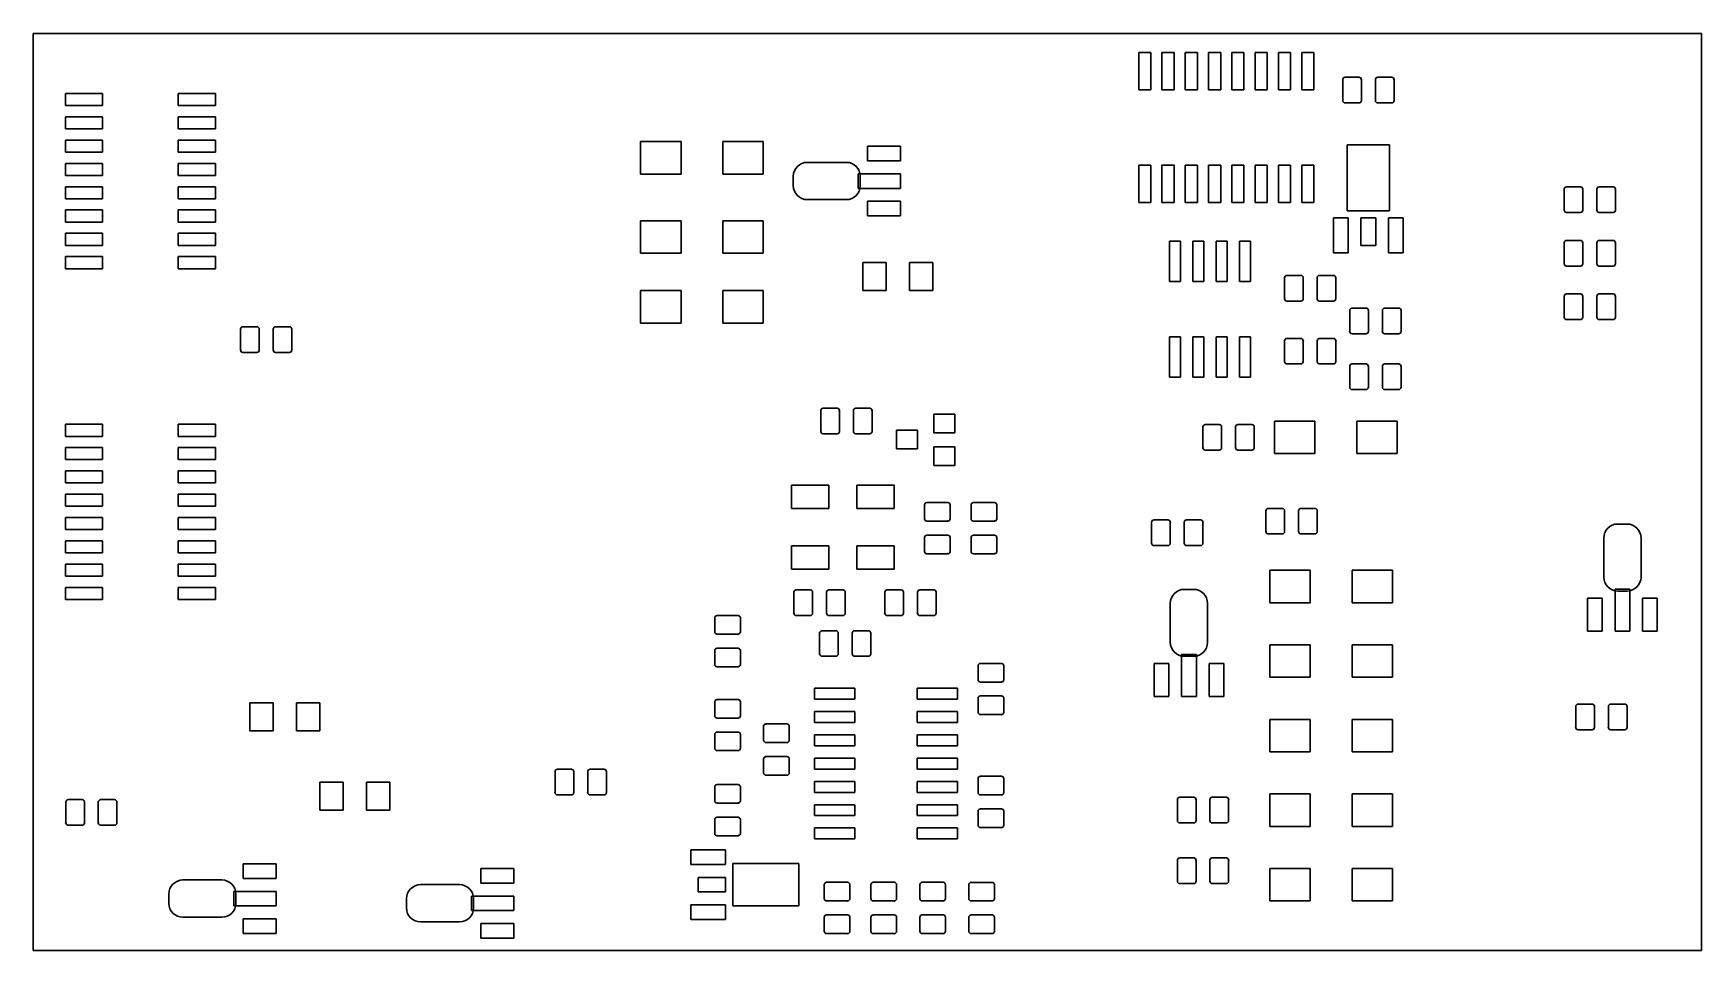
# Model space of a CAD drawing. Header units: millimetres. Extents: x 64 to 175, y 129 to 190.
import ezdxf

# ---------------------------------------------------------------- set-up
doc = ezdxf.new("R2010")
doc.units = ezdxf.units.MM
doc.layers.add('20', color=7, linetype='Continuous')
doc.layers.add('32', color=7, linetype='Continuous')

# ---------------------------------------------------------------- blocks, each defined once
blk = doc.blocks.new('SE')
at = {"color": 7, "linetype": 'Continuous', "lineweight": 30}
for p, q in [((117.2, 156.41), (114.72, 156.41)), ((114.72, 156.41), (114.72, 154.86)), ((117.2, 154.86), (117.2, 156.41)), ((114.72, 154.86), (117.2, 154.86))]:
    blk.add_line(p, q, dxfattribs=at)
blk = doc.blocks.new('SE1')
at = {"color": 7, "linetype": 'Continuous', "lineweight": 30}
for p, q in [((117.2, 160.44), (114.72, 160.44)), ((114.72, 160.44), (114.72, 158.89)), ((117.2, 158.89), (117.2, 160.44)), ((114.72, 158.89), (117.2, 158.89))]:
    blk.add_line(p, q, dxfattribs=at)
blk = doc.blocks.new('SE2')
at = {"color": 7, "linetype": 'Continuous', "lineweight": 30}
for p, q in [((121.53, 156.41), (119.06, 156.41)), ((119.06, 156.41), (119.06, 154.86)), ((121.53, 154.86), (121.53, 156.41)), ((119.06, 154.86), (121.53, 154.86))]:
    blk.add_line(p, q, dxfattribs=at)
blk = doc.blocks.new('SE3')
at = {"color": 7, "linetype": 'Continuous', "lineweight": 30}
for p, q in [((121.53, 160.44), (119.06, 160.44)), ((119.06, 160.44), (119.06, 158.89)), ((121.53, 158.89), (121.53, 160.44)), ((119.06, 158.89), (121.53, 158.89))]:
    blk.add_line(p, q, dxfattribs=at)
blk = doc.blocks.new('SE4')
at = {"color": 7, "linetype": 'Continuous', "lineweight": 30}
for p, q in [((149.17, 149.83), (146.49, 149.83)), ((146.49, 149.83), (146.49, 147.67)), ((149.17, 147.67), (149.17, 149.83)), ((146.49, 147.67), (149.17, 147.67))]:
    blk.add_line(p, q, dxfattribs=at)
blk = doc.blocks.new('SE5')
at = {"color": 7, "linetype": 'Continuous', "lineweight": 30}
for p, q in [((154.64, 149.83), (151.96, 149.83)), ((151.96, 149.83), (151.96, 147.67)), ((154.64, 147.67), (154.64, 149.83)), ((151.96, 147.67), (154.64, 147.67))]:
    blk.add_line(p, q, dxfattribs=at)
blk = doc.blocks.new('SE6')
at = {"color": 7, "linetype": 'Continuous', "lineweight": 30}
for p, q in [((149.17, 144.87), (146.49, 144.87)), ((146.49, 144.87), (146.49, 142.71)), ((149.17, 142.71), (149.17, 144.87)), ((146.49, 142.71), (149.17, 142.71))]:
    blk.add_line(p, q, dxfattribs=at)
blk = doc.blocks.new('SE7')
at = {"color": 7, "linetype": 'Continuous', "lineweight": 30}
for p, q in [((154.64, 144.87), (151.96, 144.87)), ((151.96, 144.87), (151.96, 142.71)), ((154.64, 142.71), (154.64, 144.87)), ((151.96, 142.71), (154.64, 142.71))]:
    blk.add_line(p, q, dxfattribs=at)
blk = doc.blocks.new('SE8')
at = {"color": 7, "linetype": 'Continuous', "lineweight": 30}
for p, q in [((149.48, 164.69), (146.8, 164.69)), ((146.8, 164.69), (146.8, 162.53)), ((149.48, 162.53), (149.48, 164.69)), ((146.8, 162.53), (149.48, 162.53))]:
    blk.add_line(p, q, dxfattribs=at)
blk = doc.blocks.new('SE9')
at = {"color": 7, "linetype": 'Continuous', "lineweight": 30}
for p, q in [((154.95, 164.69), (152.27, 164.69)), ((152.27, 164.69), (152.27, 162.53)), ((154.95, 162.53), (154.95, 164.69)), ((152.27, 162.53), (154.95, 162.53))]:
    blk.add_line(p, q, dxfattribs=at)
blk = doc.blocks.new('SE10')
at = {"color": 7, "linetype": 'Continuous', "lineweight": 30}
for p, q in [((112.83, 178.01), (110.15, 178.01)), ((110.15, 178.01), (110.15, 175.85)), ((112.83, 175.85), (112.83, 178.01)), ((110.15, 175.85), (112.83, 175.85))]:
    blk.add_line(p, q, dxfattribs=at)
blk = doc.blocks.new('SE11')
at = {"color": 7, "linetype": 'Continuous', "lineweight": 30}
for p, q in [((107.37, 178.01), (104.68, 178.01)), ((104.68, 178.01), (104.68, 175.85)), ((107.37, 175.85), (107.37, 178.01)), ((104.68, 175.85), (107.37, 175.85))]:
    blk.add_line(p, q, dxfattribs=at)
blk = doc.blocks.new('SE12')
at = {"color": 7, "linetype": 'Continuous', "lineweight": 30}
for p, q in [((112.83, 183.27), (110.15, 183.27)), ((110.15, 183.27), (110.15, 181.11)), ((112.83, 181.11), (112.83, 183.27)), ((110.15, 181.11), (112.83, 181.11))]:
    blk.add_line(p, q, dxfattribs=at)
blk = doc.blocks.new('SE13')
at = {"color": 7, "linetype": 'Continuous', "lineweight": 30}
for p, q in [((107.37, 183.27), (104.68, 183.27)), ((104.68, 183.27), (104.68, 181.11)), ((107.37, 181.11), (107.37, 183.27)), ((104.68, 181.11), (107.37, 181.11))]:
    blk.add_line(p, q, dxfattribs=at)
blk = doc.blocks.new('SE14')
at = {"color": 7, "linetype": 'Continuous', "lineweight": 30}
for p, q in [((149.17, 139.92), (146.49, 139.92)), ((146.49, 139.92), (146.49, 137.76)), ((149.17, 137.76), (149.17, 139.92)), ((146.49, 137.76), (149.17, 137.76))]:
    blk.add_line(p, q, dxfattribs=at)
blk = doc.blocks.new('SE15')
at = {"color": 7, "linetype": 'Continuous', "lineweight": 30}
for p, q in [((154.64, 139.92), (151.96, 139.92)), ((151.96, 139.92), (151.96, 137.76)), ((154.64, 137.76), (154.64, 139.92)), ((151.96, 137.76), (154.64, 137.76))]:
    blk.add_line(p, q, dxfattribs=at)
blk = doc.blocks.new('SE16')
at = {"color": 7, "linetype": 'Continuous', "lineweight": 30}
for p, q in [((149.17, 134.96), (146.49, 134.96)), ((146.49, 134.96), (146.49, 132.8)), ((149.17, 132.8), (149.17, 134.96)), ((146.49, 132.8), (149.17, 132.8))]:
    blk.add_line(p, q, dxfattribs=at)
blk = doc.blocks.new('SE17')
at = {"color": 7, "linetype": 'Continuous', "lineweight": 30}
for p, q in [((154.64, 134.96), (151.96, 134.96)), ((151.96, 134.96), (151.96, 132.8)), ((154.64, 132.8), (154.64, 134.96)), ((151.96, 132.8), (154.64, 132.8))]:
    blk.add_line(p, q, dxfattribs=at)
blk = doc.blocks.new('SE18')
at = {"color": 7, "linetype": 'Continuous', "lineweight": 30}
for p, q in [((112.83, 173.36), (110.15, 173.36)), ((110.15, 173.36), (110.15, 171.2)), ((112.83, 171.2), (112.83, 173.36)), ((110.15, 171.2), (112.83, 171.2))]:
    blk.add_line(p, q, dxfattribs=at)
blk = doc.blocks.new('SE19')
at = {"color": 7, "linetype": 'Continuous', "lineweight": 30}
for p, q in [((107.37, 173.36), (104.68, 173.36)), ((104.68, 173.36), (104.68, 171.2)), ((107.37, 171.2), (107.37, 173.36)), ((104.68, 171.2), (107.37, 171.2))]:
    blk.add_line(p, q, dxfattribs=at)
blk = doc.blocks.new('SE20')
at = {"color": 7, "linetype": 'Continuous', "lineweight": 30}
for p, q in [((149.17, 154.78), (146.49, 154.78)), ((146.49, 154.78), (146.49, 152.62)), ((149.17, 152.62), (149.17, 154.78)), ((146.49, 152.62), (149.17, 152.62))]:
    blk.add_line(p, q, dxfattribs=at)
blk = doc.blocks.new('SE21')
at = {"color": 7, "linetype": 'Continuous', "lineweight": 30}
for p, q in [((154.64, 154.78), (151.96, 154.78)), ((151.96, 154.78), (151.96, 152.62)), ((154.64, 152.62), (154.64, 154.78)), ((151.96, 152.62), (154.64, 152.62))]:
    blk.add_line(p, q, dxfattribs=at)
blk = doc.blocks.new('SE22')
at = {"color": 7, "linetype": 'Continuous', "lineweight": 30}
for p, q in [((110.33, 136.2), (108.01, 136.2)), ((108.01, 136.2), (108.01, 135.22)), ((110.33, 135.22), (110.33, 136.2)), ((108.01, 135.22), (110.33, 135.22))]:
    blk.add_line(p, q, dxfattribs=at)
blk = doc.blocks.new('SE23')
at = {"color": 7, "linetype": 'Continuous', "lineweight": 30}
for p, q in [((110.33, 134.37), (108.5, 134.37)), ((108.5, 134.37), (108.5, 133.4)), ((110.33, 133.4), (110.33, 134.37)), ((108.5, 133.4), (110.33, 133.4))]:
    blk.add_line(p, q, dxfattribs=at)
blk = doc.blocks.new('SE24')
at = {"color": 7, "linetype": 'Continuous', "lineweight": 30}
for p, q in [((110.33, 132.54), (108.01, 132.54)), ((108.01, 132.54), (108.01, 131.57)), ((110.33, 131.57), (110.33, 132.54)), ((108.01, 131.57), (110.33, 131.57))]:
    blk.add_line(p, q, dxfattribs=at)
blk = doc.blocks.new('SE25')
at = {"color": 7, "linetype": 'Continuous', "lineweight": 30}
for p, q in [((115.2, 135.29), (110.81, 135.29)), ((110.81, 135.29), (110.81, 132.48)), ((115.2, 132.48), (115.2, 135.29)), ((110.81, 132.48), (115.2, 132.48))]:
    blk.add_line(p, q, dxfattribs=at)
blk = doc.blocks.new('SE26')
at = {"color": 7, "linetype": 'Continuous', "lineweight": 30}
for p, q in [((68.93, 186.47), (66.46, 186.47)), ((66.46, 186.47), (66.46, 185.66)), ((68.93, 185.66), (68.93, 186.47)), ((66.46, 185.66), (68.93, 185.66))]:
    blk.add_line(p, q, dxfattribs=at)
blk = doc.blocks.new('SE27')
at = {"color": 7, "linetype": 'Continuous', "lineweight": 30}
for p, q in [((68.93, 184.92), (66.46, 184.92)), ((66.46, 184.92), (66.46, 184.11)), ((66.46, 184.11), (68.93, 184.11)), ((68.93, 184.11), (68.93, 184.92))]:
    blk.add_line(p, q, dxfattribs=at)
blk = doc.blocks.new('SE28')
at = {"color": 7, "linetype": 'Continuous', "lineweight": 30}
for p, q in [((68.93, 183.37), (66.46, 183.37)), ((66.46, 183.37), (66.46, 182.57)), ((68.93, 182.57), (68.93, 183.37)), ((66.46, 182.57), (68.93, 182.57))]:
    blk.add_line(p, q, dxfattribs=at)
blk = doc.blocks.new('SE29')
at = {"color": 7, "linetype": 'Continuous', "lineweight": 30}
for p, q in [((68.93, 181.82), (66.46, 181.82)), ((66.46, 181.82), (66.46, 181.02)), ((68.93, 181.02), (68.93, 181.82)), ((66.46, 181.02), (68.93, 181.02))]:
    blk.add_line(p, q, dxfattribs=at)
blk = doc.blocks.new('SE30')
at = {"color": 7, "linetype": 'Continuous', "lineweight": 30}
for p, q in [((68.93, 180.27), (66.46, 180.27)), ((66.46, 180.27), (66.46, 179.47)), ((68.93, 179.47), (68.93, 180.27)), ((66.46, 179.47), (68.93, 179.47))]:
    blk.add_line(p, q, dxfattribs=at)
blk = doc.blocks.new('SE31')
at = {"color": 7, "linetype": 'Continuous', "lineweight": 30}
for p, q in [((68.93, 178.73), (66.46, 178.73)), ((66.46, 178.73), (66.46, 177.92)), ((68.93, 177.92), (68.93, 178.73)), ((66.46, 177.92), (68.93, 177.92))]:
    blk.add_line(p, q, dxfattribs=at)
blk = doc.blocks.new('SE32')
at = {"color": 7, "linetype": 'Continuous', "lineweight": 30}
for p, q in [((68.93, 177.18), (66.46, 177.18)), ((66.46, 177.18), (66.46, 176.37)), ((66.46, 176.37), (68.93, 176.37)), ((68.93, 176.37), (68.93, 177.18))]:
    blk.add_line(p, q, dxfattribs=at)
blk = doc.blocks.new('SE33')
at = {"color": 7, "linetype": 'Continuous', "lineweight": 30}
for p, q in [((68.93, 175.63), (66.46, 175.63)), ((66.46, 175.63), (66.46, 174.82)), ((68.93, 174.82), (68.93, 175.63)), ((66.46, 174.82), (68.93, 174.82))]:
    blk.add_line(p, q, dxfattribs=at)
blk = doc.blocks.new('SE34')
at = {"color": 7, "linetype": 'Continuous', "lineweight": 30}
for p, q in [((76.43, 175.63), (73.95, 175.63)), ((73.95, 175.63), (73.95, 174.82)), ((76.43, 174.82), (76.43, 175.63)), ((73.95, 174.82), (76.43, 174.82))]:
    blk.add_line(p, q, dxfattribs=at)
blk = doc.blocks.new('SE35')
at = {"color": 7, "linetype": 'Continuous', "lineweight": 30}
for p, q in [((76.43, 177.18), (73.95, 177.18)), ((73.95, 177.18), (73.95, 176.37)), ((73.95, 176.37), (76.43, 176.37)), ((76.43, 176.37), (76.43, 177.18))]:
    blk.add_line(p, q, dxfattribs=at)
blk = doc.blocks.new('SE36')
at = {"color": 7, "linetype": 'Continuous', "lineweight": 30}
for p, q in [((76.43, 178.73), (73.95, 178.73)), ((73.95, 178.73), (73.95, 177.92)), ((76.43, 177.92), (76.43, 178.73)), ((73.95, 177.92), (76.43, 177.92))]:
    blk.add_line(p, q, dxfattribs=at)
blk = doc.blocks.new('SE37')
at = {"color": 7, "linetype": 'Continuous', "lineweight": 30}
for p, q in [((76.43, 180.27), (73.95, 180.27)), ((73.95, 180.27), (73.95, 179.47)), ((76.43, 179.47), (76.43, 180.27)), ((73.95, 179.47), (76.43, 179.47))]:
    blk.add_line(p, q, dxfattribs=at)
blk = doc.blocks.new('SE38')
at = {"color": 7, "linetype": 'Continuous', "lineweight": 30}
for p, q in [((76.43, 181.82), (73.95, 181.82)), ((73.95, 181.82), (73.95, 181.02)), ((76.43, 181.02), (76.43, 181.82)), ((73.95, 181.02), (76.43, 181.02))]:
    blk.add_line(p, q, dxfattribs=at)
blk = doc.blocks.new('SE39')
at = {"color": 7, "linetype": 'Continuous', "lineweight": 30}
for p, q in [((76.43, 183.37), (73.95, 183.37)), ((73.95, 183.37), (73.95, 182.57)), ((76.43, 182.57), (76.43, 183.37)), ((73.95, 182.57), (76.43, 182.57))]:
    blk.add_line(p, q, dxfattribs=at)
blk = doc.blocks.new('SE40')
at = {"color": 7, "linetype": 'Continuous', "lineweight": 30}
for p, q in [((76.43, 184.92), (73.95, 184.92)), ((73.95, 184.92), (73.95, 184.11)), ((73.95, 184.11), (76.43, 184.11)), ((76.43, 184.11), (76.43, 184.92))]:
    blk.add_line(p, q, dxfattribs=at)
blk = doc.blocks.new('SE41')
at = {"color": 7, "linetype": 'Continuous', "lineweight": 30}
for p, q in [((76.43, 186.47), (73.95, 186.47)), ((73.95, 186.47), (73.95, 185.66)), ((76.43, 185.66), (76.43, 186.47)), ((73.95, 185.66), (76.43, 185.66))]:
    blk.add_line(p, q, dxfattribs=at)
blk = doc.blocks.new('SE42')
at = {"color": 7, "linetype": 'Continuous', "lineweight": 30}
for p, q in [((145.2, 176.64), (144.47, 176.64)), ((144.47, 176.64), (144.47, 173.96)), ((145.2, 173.96), (145.2, 176.64)), ((144.47, 173.96), (145.2, 173.96))]:
    blk.add_line(p, q, dxfattribs=at)
blk = doc.blocks.new('SE43')
at = {"color": 7, "linetype": 'Continuous', "lineweight": 30}
for p, q in [((143.65, 176.64), (142.92, 176.64)), ((142.92, 176.64), (142.92, 173.96)), ((143.65, 173.96), (143.65, 176.64)), ((142.92, 173.96), (143.65, 173.96))]:
    blk.add_line(p, q, dxfattribs=at)
blk = doc.blocks.new('SE44')
at = {"color": 7, "linetype": 'Continuous', "lineweight": 30}
for p, q in [((142.11, 176.64), (141.37, 176.64)), ((141.37, 176.64), (141.37, 173.96)), ((142.11, 173.96), (142.11, 176.64)), ((141.37, 173.96), (142.11, 173.96))]:
    blk.add_line(p, q, dxfattribs=at)
blk = doc.blocks.new('SE45')
at = {"color": 7, "linetype": 'Continuous', "lineweight": 30}
for p, q in [((140.56, 176.64), (139.83, 176.64)), ((139.83, 176.64), (139.83, 173.96)), ((140.56, 173.96), (140.56, 176.64)), ((139.83, 173.96), (140.56, 173.96))]:
    blk.add_line(p, q, dxfattribs=at)
blk = doc.blocks.new('SE46')
at = {"color": 7, "linetype": 'Continuous', "lineweight": 30}
for p, q in [((140.56, 170.3), (139.83, 170.3)), ((139.83, 170.3), (139.83, 167.62)), ((140.56, 167.62), (140.56, 170.3)), ((139.83, 167.62), (140.56, 167.62))]:
    blk.add_line(p, q, dxfattribs=at)
blk = doc.blocks.new('SE47')
at = {"color": 7, "linetype": 'Continuous', "lineweight": 30}
for p, q in [((142.11, 170.3), (141.37, 170.3)), ((141.37, 170.3), (141.37, 167.62)), ((142.11, 167.62), (142.11, 170.3)), ((141.37, 167.62), (142.11, 167.62))]:
    blk.add_line(p, q, dxfattribs=at)
blk = doc.blocks.new('SE48')
at = {"color": 7, "linetype": 'Continuous', "lineweight": 30}
for p, q in [((143.65, 170.3), (142.92, 170.3)), ((142.92, 170.3), (142.92, 167.62)), ((143.65, 167.62), (143.65, 170.3)), ((142.92, 167.62), (143.65, 167.62))]:
    blk.add_line(p, q, dxfattribs=at)
blk = doc.blocks.new('SE49')
at = {"color": 7, "linetype": 'Continuous', "lineweight": 30}
for p, q in [((145.2, 170.3), (144.47, 170.3)), ((144.47, 170.3), (144.47, 167.62)), ((145.2, 167.62), (145.2, 170.3)), ((144.47, 167.62), (145.2, 167.62))]:
    blk.add_line(p, q, dxfattribs=at)
blk = doc.blocks.new('SE50')
at = {"color": 7, "linetype": 'Continuous', "lineweight": 30}
for p, q in [((68.93, 164.48), (66.46, 164.48)), ((66.46, 164.48), (66.46, 163.67)), ((68.93, 163.67), (68.93, 164.48)), ((66.46, 163.67), (68.93, 163.67))]:
    blk.add_line(p, q, dxfattribs=at)
blk = doc.blocks.new('SE51')
at = {"color": 7, "linetype": 'Continuous', "lineweight": 30}
for p, q in [((68.93, 162.93), (66.46, 162.93)), ((66.46, 162.93), (66.46, 162.13)), ((66.46, 162.13), (68.93, 162.13)), ((68.93, 162.13), (68.93, 162.93))]:
    blk.add_line(p, q, dxfattribs=at)
blk = doc.blocks.new('SE52')
at = {"color": 7, "linetype": 'Continuous', "lineweight": 30}
for p, q in [((68.93, 161.38), (66.46, 161.38)), ((66.46, 161.38), (66.46, 160.58)), ((68.93, 160.58), (68.93, 161.38)), ((66.46, 160.58), (68.93, 160.58))]:
    blk.add_line(p, q, dxfattribs=at)
blk = doc.blocks.new('SE53')
at = {"color": 7, "linetype": 'Continuous', "lineweight": 30}
for p, q in [((68.93, 159.83), (66.46, 159.83)), ((66.46, 159.83), (66.46, 159.03)), ((68.93, 159.03), (68.93, 159.83)), ((66.46, 159.03), (68.93, 159.03))]:
    blk.add_line(p, q, dxfattribs=at)
blk = doc.blocks.new('SE54')
at = {"color": 7, "linetype": 'Continuous', "lineweight": 30}
for p, q in [((68.93, 158.29), (66.46, 158.29)), ((66.46, 158.29), (66.46, 157.48)), ((66.46, 157.48), (68.93, 157.48)), ((68.93, 157.48), (68.93, 158.29))]:
    blk.add_line(p, q, dxfattribs=at)
blk = doc.blocks.new('SE55')
at = {"color": 7, "linetype": 'Continuous', "lineweight": 30}
for p, q in [((68.93, 156.74), (66.46, 156.74)), ((66.46, 156.74), (66.46, 155.93)), ((68.93, 155.93), (68.93, 156.74)), ((66.46, 155.93), (68.93, 155.93))]:
    blk.add_line(p, q, dxfattribs=at)
blk = doc.blocks.new('SE56')
at = {"color": 7, "linetype": 'Continuous', "lineweight": 30}
for p, q in [((68.93, 155.19), (66.46, 155.19)), ((66.46, 155.19), (66.46, 154.38)), ((68.93, 154.38), (68.93, 155.19)), ((66.46, 154.38), (68.93, 154.38))]:
    blk.add_line(p, q, dxfattribs=at)
blk = doc.blocks.new('SE57')
at = {"color": 7, "linetype": 'Continuous', "lineweight": 30}
for p, q in [((68.93, 153.64), (66.46, 153.64)), ((66.46, 153.64), (66.46, 152.84)), ((68.93, 152.84), (68.93, 153.64)), ((66.46, 152.84), (68.93, 152.84))]:
    blk.add_line(p, q, dxfattribs=at)
blk = doc.blocks.new('SE58')
at = {"color": 7, "linetype": 'Continuous', "lineweight": 30}
for p, q in [((76.43, 153.64), (73.95, 153.64)), ((73.95, 153.64), (73.95, 152.84)), ((76.43, 152.84), (76.43, 153.64)), ((73.95, 152.84), (76.43, 152.84))]:
    blk.add_line(p, q, dxfattribs=at)
blk = doc.blocks.new('SE59')
at = {"color": 7, "linetype": 'Continuous', "lineweight": 30}
for p, q in [((76.43, 155.19), (73.95, 155.19)), ((73.95, 155.19), (73.95, 154.38)), ((76.43, 154.38), (76.43, 155.19)), ((73.95, 154.38), (76.43, 154.38))]:
    blk.add_line(p, q, dxfattribs=at)
blk = doc.blocks.new('SE60')
at = {"color": 7, "linetype": 'Continuous', "lineweight": 30}
for p, q in [((76.43, 156.74), (73.95, 156.74)), ((73.95, 156.74), (73.95, 155.93)), ((76.43, 155.93), (76.43, 156.74)), ((73.95, 155.93), (76.43, 155.93))]:
    blk.add_line(p, q, dxfattribs=at)
blk = doc.blocks.new('SE61')
at = {"color": 7, "linetype": 'Continuous', "lineweight": 30}
for p, q in [((76.43, 158.29), (73.95, 158.29)), ((73.95, 158.29), (73.95, 157.48)), ((73.95, 157.48), (76.43, 157.48)), ((76.43, 157.48), (76.43, 158.29))]:
    blk.add_line(p, q, dxfattribs=at)
blk = doc.blocks.new('SE62')
at = {"color": 7, "linetype": 'Continuous', "lineweight": 30}
for p, q in [((76.43, 159.83), (73.95, 159.83)), ((73.95, 159.83), (73.95, 159.03)), ((76.43, 159.03), (76.43, 159.83)), ((73.95, 159.03), (76.43, 159.03))]:
    blk.add_line(p, q, dxfattribs=at)
blk = doc.blocks.new('SE63')
at = {"color": 7, "linetype": 'Continuous', "lineweight": 30}
for p, q in [((76.43, 161.38), (73.95, 161.38)), ((73.95, 161.38), (73.95, 160.58)), ((76.43, 160.58), (76.43, 161.38)), ((73.95, 160.58), (76.43, 160.58))]:
    blk.add_line(p, q, dxfattribs=at)
blk = doc.blocks.new('SE64')
at = {"color": 7, "linetype": 'Continuous', "lineweight": 30}
for p, q in [((76.43, 162.93), (73.95, 162.93)), ((73.95, 162.93), (73.95, 162.13)), ((73.95, 162.13), (76.43, 162.13)), ((76.43, 162.13), (76.43, 162.93))]:
    blk.add_line(p, q, dxfattribs=at)
blk = doc.blocks.new('SE65')
at = {"color": 7, "linetype": 'Continuous', "lineweight": 30}
for p, q in [((76.43, 164.48), (73.95, 164.48)), ((73.95, 164.48), (73.95, 163.67)), ((76.43, 163.67), (76.43, 164.48)), ((73.95, 163.67), (76.43, 163.67))]:
    blk.add_line(p, q, dxfattribs=at)
blk = doc.blocks.new('SE66')
at = {"color": 7, "linetype": 'Continuous', "lineweight": 30}
for p, q in [((118.92, 146.95), (116.24, 146.95)), ((116.24, 146.95), (116.24, 146.21)), ((118.92, 146.21), (118.92, 146.95)), ((116.24, 146.21), (118.92, 146.21))]:
    blk.add_line(p, q, dxfattribs=at)
blk = doc.blocks.new('SE67')
at = {"color": 7, "linetype": 'Continuous', "lineweight": 30}
for p, q in [((118.92, 145.4), (116.24, 145.4)), ((116.24, 145.4), (116.24, 144.67)), ((118.92, 144.67), (118.92, 145.4)), ((116.24, 144.67), (118.92, 144.67))]:
    blk.add_line(p, q, dxfattribs=at)
blk = doc.blocks.new('SE68')
at = {"color": 7, "linetype": 'Continuous', "lineweight": 30}
for p, q in [((118.92, 143.85), (116.24, 143.85)), ((116.24, 143.85), (116.24, 143.12)), ((116.24, 143.12), (118.92, 143.12)), ((118.92, 143.12), (118.92, 143.85))]:
    blk.add_line(p, q, dxfattribs=at)
blk = doc.blocks.new('SE69')
at = {"color": 7, "linetype": 'Continuous', "lineweight": 30}
for p, q in [((118.92, 142.3), (116.24, 142.3)), ((116.24, 142.3), (116.24, 141.57)), ((118.92, 141.57), (118.92, 142.3)), ((116.24, 141.57), (118.92, 141.57))]:
    blk.add_line(p, q, dxfattribs=at)
blk = doc.blocks.new('SE70')
at = {"color": 7, "linetype": 'Continuous', "lineweight": 30}
for p, q in [((118.92, 140.75), (116.24, 140.75)), ((116.24, 140.75), (116.24, 140.02)), ((116.24, 140.02), (118.92, 140.02)), ((118.92, 140.02), (118.92, 140.75))]:
    blk.add_line(p, q, dxfattribs=at)
blk = doc.blocks.new('SE71')
at = {"color": 7, "linetype": 'Continuous', "lineweight": 30}
for p, q in [((118.92, 139.2), (116.24, 139.2)), ((116.24, 139.2), (116.24, 138.47)), ((118.92, 138.47), (118.92, 139.2)), ((116.24, 138.47), (118.92, 138.47))]:
    blk.add_line(p, q, dxfattribs=at)
blk = doc.blocks.new('SE72')
at = {"color": 7, "linetype": 'Continuous', "lineweight": 30}
for p, q in [((118.92, 137.66), (116.24, 137.66)), ((116.24, 137.66), (116.24, 136.92)), ((118.92, 136.92), (118.92, 137.66)), ((116.24, 136.92), (118.92, 136.92))]:
    blk.add_line(p, q, dxfattribs=at)
blk = doc.blocks.new('SE73')
at = {"color": 7, "linetype": 'Continuous', "lineweight": 30}
for p, q in [((125.75, 137.66), (123.06, 137.66)), ((123.06, 137.66), (123.06, 136.92)), ((125.75, 136.92), (125.75, 137.66)), ((123.06, 136.92), (125.75, 136.92))]:
    blk.add_line(p, q, dxfattribs=at)
blk = doc.blocks.new('SE74')
at = {"color": 7, "linetype": 'Continuous', "lineweight": 30}
for p, q in [((125.75, 139.2), (123.06, 139.2)), ((123.06, 139.2), (123.06, 138.47)), ((125.75, 138.47), (125.75, 139.2)), ((123.06, 138.47), (125.75, 138.47))]:
    blk.add_line(p, q, dxfattribs=at)
blk = doc.blocks.new('SE75')
at = {"color": 7, "linetype": 'Continuous', "lineweight": 30}
for p, q in [((125.75, 140.75), (123.06, 140.75)), ((123.06, 140.75), (123.06, 140.02)), ((123.06, 140.02), (125.75, 140.02)), ((125.75, 140.02), (125.75, 140.75))]:
    blk.add_line(p, q, dxfattribs=at)
blk = doc.blocks.new('SE76')
at = {"color": 7, "linetype": 'Continuous', "lineweight": 30}
for p, q in [((125.75, 142.3), (123.06, 142.3)), ((123.06, 142.3), (123.06, 141.57)), ((125.75, 141.57), (125.75, 142.3)), ((123.06, 141.57), (125.75, 141.57))]:
    blk.add_line(p, q, dxfattribs=at)
blk = doc.blocks.new('SE77')
at = {"color": 7, "linetype": 'Continuous', "lineweight": 30}
for p, q in [((125.75, 143.85), (123.06, 143.85)), ((123.06, 143.85), (123.06, 143.12)), ((123.06, 143.12), (125.75, 143.12)), ((125.75, 143.12), (125.75, 143.85))]:
    blk.add_line(p, q, dxfattribs=at)
blk = doc.blocks.new('SE78')
at = {"color": 7, "linetype": 'Continuous', "lineweight": 30}
for p, q in [((125.75, 145.4), (123.06, 145.4)), ((123.06, 145.4), (123.06, 144.67)), ((125.75, 144.67), (125.75, 145.4)), ((123.06, 144.67), (125.75, 144.67))]:
    blk.add_line(p, q, dxfattribs=at)
blk = doc.blocks.new('SE79')
at = {"color": 7, "linetype": 'Continuous', "lineweight": 30}
for p, q in [((125.75, 146.95), (123.06, 146.95)), ((123.06, 146.95), (123.06, 146.21)), ((125.75, 146.21), (125.75, 146.95)), ((123.06, 146.21), (125.75, 146.21))]:
    blk.add_line(p, q, dxfattribs=at)
blk = doc.blocks.new('SE80')
at = {"color": 7, "linetype": 'Continuous', "lineweight": 30}
for p, q in [((149.42, 189.19), (148.61, 189.19)), ((148.61, 189.19), (148.61, 186.71)), ((149.42, 186.71), (149.42, 189.19)), ((148.61, 186.71), (149.42, 186.71))]:
    blk.add_line(p, q, dxfattribs=at)
blk = doc.blocks.new('SE81')
at = {"color": 7, "linetype": 'Continuous', "lineweight": 30}
for p, q in [((147.87, 189.19), (147.07, 189.19)), ((147.07, 189.19), (147.07, 186.71)), ((147.87, 186.71), (147.87, 189.19)), ((147.07, 186.71), (147.87, 186.71))]:
    blk.add_line(p, q, dxfattribs=at)
blk = doc.blocks.new('SE82')
at = {"color": 7, "linetype": 'Continuous', "lineweight": 30}
for p, q in [((146.32, 189.19), (145.52, 189.19)), ((145.52, 189.19), (145.52, 186.71)), ((146.32, 186.71), (146.32, 189.19)), ((145.52, 186.71), (146.32, 186.71))]:
    blk.add_line(p, q, dxfattribs=at)
blk = doc.blocks.new('SE83')
at = {"color": 7, "linetype": 'Continuous', "lineweight": 30}
for p, q in [((144.77, 189.19), (143.97, 189.19)), ((143.97, 189.19), (143.97, 186.71)), ((144.77, 186.71), (144.77, 189.19)), ((143.97, 186.71), (144.77, 186.71))]:
    blk.add_line(p, q, dxfattribs=at)
blk = doc.blocks.new('SE84')
at = {"color": 7, "linetype": 'Continuous', "lineweight": 30}
for p, q in [((143.23, 189.19), (142.42, 189.19)), ((142.42, 189.19), (142.42, 186.71)), ((143.23, 186.71), (143.23, 189.19)), ((142.42, 186.71), (143.23, 186.71))]:
    blk.add_line(p, q, dxfattribs=at)
blk = doc.blocks.new('SE85')
at = {"color": 7, "linetype": 'Continuous', "lineweight": 30}
for p, q in [((141.68, 189.19), (140.87, 189.19)), ((140.87, 189.19), (140.87, 186.71)), ((141.68, 186.71), (141.68, 189.19)), ((140.87, 186.71), (141.68, 186.71))]:
    blk.add_line(p, q, dxfattribs=at)
blk = doc.blocks.new('SE86')
at = {"color": 7, "linetype": 'Continuous', "lineweight": 30}
for p, q in [((140.13, 189.19), (139.32, 189.19)), ((139.32, 189.19), (139.32, 186.71)), ((140.13, 186.71), (140.13, 189.19)), ((139.32, 186.71), (140.13, 186.71))]:
    blk.add_line(p, q, dxfattribs=at)
blk = doc.blocks.new('SE87')
at = {"color": 7, "linetype": 'Continuous', "lineweight": 30}
for p, q in [((138.58, 189.19), (137.78, 189.19)), ((137.78, 189.19), (137.78, 186.71)), ((138.58, 186.71), (138.58, 189.19)), ((137.78, 186.71), (138.58, 186.71))]:
    blk.add_line(p, q, dxfattribs=at)
blk = doc.blocks.new('SE88')
at = {"color": 7, "linetype": 'Continuous', "lineweight": 30}
for p, q in [((138.58, 181.7), (137.78, 181.7)), ((137.78, 181.7), (137.78, 179.22)), ((138.58, 179.22), (138.58, 181.7)), ((137.78, 179.22), (138.58, 179.22))]:
    blk.add_line(p, q, dxfattribs=at)
blk = doc.blocks.new('SE89')
at = {"color": 7, "linetype": 'Continuous', "lineweight": 30}
for p, q in [((140.13, 181.7), (139.32, 181.7)), ((139.32, 181.7), (139.32, 179.22)), ((140.13, 179.22), (140.13, 181.7)), ((139.32, 179.22), (140.13, 179.22))]:
    blk.add_line(p, q, dxfattribs=at)
blk = doc.blocks.new('SE90')
at = {"color": 7, "linetype": 'Continuous', "lineweight": 30}
for p, q in [((141.68, 181.7), (140.87, 181.7)), ((140.87, 181.7), (140.87, 179.22)), ((141.68, 179.22), (141.68, 181.7)), ((140.87, 179.22), (141.68, 179.22))]:
    blk.add_line(p, q, dxfattribs=at)
blk = doc.blocks.new('SE91')
at = {"color": 7, "linetype": 'Continuous', "lineweight": 30}
for p, q in [((143.23, 181.7), (142.42, 181.7)), ((142.42, 181.7), (142.42, 179.22)), ((143.23, 179.22), (143.23, 181.7)), ((142.42, 179.22), (143.23, 179.22))]:
    blk.add_line(p, q, dxfattribs=at)
blk = doc.blocks.new('SE92')
at = {"color": 7, "linetype": 'Continuous', "lineweight": 30}
for p, q in [((144.77, 181.7), (143.97, 181.7)), ((143.97, 181.7), (143.97, 179.22)), ((144.77, 179.22), (144.77, 181.7)), ((143.97, 179.22), (144.77, 179.22))]:
    blk.add_line(p, q, dxfattribs=at)
blk = doc.blocks.new('SE93')
at = {"color": 7, "linetype": 'Continuous', "lineweight": 30}
for p, q in [((146.32, 181.7), (145.52, 181.7)), ((145.52, 181.7), (145.52, 179.22)), ((146.32, 179.22), (146.32, 181.7)), ((145.52, 179.22), (146.32, 179.22))]:
    blk.add_line(p, q, dxfattribs=at)
blk = doc.blocks.new('SE94')
at = {"color": 7, "linetype": 'Continuous', "lineweight": 30}
for p, q in [((147.87, 181.7), (147.07, 181.7)), ((147.07, 181.7), (147.07, 179.22)), ((147.87, 179.22), (147.87, 181.7)), ((147.07, 179.22), (147.87, 179.22))]:
    blk.add_line(p, q, dxfattribs=at)
blk = doc.blocks.new('SE95')
at = {"color": 7, "linetype": 'Continuous', "lineweight": 30}
for p, q in [((149.42, 181.7), (148.61, 181.7)), ((148.61, 181.7), (148.61, 179.22)), ((149.42, 179.22), (149.42, 181.7)), ((148.61, 179.22), (149.42, 179.22))]:
    blk.add_line(p, q, dxfattribs=at)
blk = doc.blocks.new('SE96')
at = {"color": 7, "linetype": 'Continuous', "lineweight": 30}
for p, q in [((150.73, 178.19), (150.73, 175.87)), ((151.7, 178.19), (150.73, 178.19)), ((151.7, 175.87), (151.7, 178.19)), ((150.73, 175.87), (151.7, 175.87))]:
    blk.add_line(p, q, dxfattribs=at)
blk = doc.blocks.new('SE97')
at = {"color": 7, "linetype": 'Continuous', "lineweight": 30}
for p, q in [((152.55, 178.19), (152.55, 176.36)), ((153.53, 178.19), (152.55, 178.19)), ((153.53, 176.36), (153.53, 178.19)), ((152.55, 176.36), (153.53, 176.36))]:
    blk.add_line(p, q, dxfattribs=at)
blk = doc.blocks.new('SE98')
at = {"color": 7, "linetype": 'Continuous', "lineweight": 30}
for p, q in [((154.38, 178.19), (154.38, 175.87)), ((155.36, 178.19), (154.38, 178.19)), ((155.36, 175.87), (155.36, 178.19)), ((154.38, 175.87), (155.36, 175.87))]:
    blk.add_line(p, q, dxfattribs=at)
blk = doc.blocks.new('SE99')
at = {"color": 7, "linetype": 'Continuous', "lineweight": 30}
for p, q in [((151.64, 183.06), (151.64, 178.67)), ((154.44, 183.06), (151.64, 183.06)), ((154.44, 178.67), (154.44, 183.06)), ((151.64, 178.67), (154.44, 178.67))]:
    blk.add_line(p, q, dxfattribs=at)
blk = doc.blocks.new('SE100')
at = {"color": 7, "linetype": 'Continuous', "lineweight": 30}
for p, q in [((167.6, 152.92), (167.6, 150.72)), ((168.58, 152.92), (167.6, 152.92)), ((168.58, 150.72), (168.58, 152.92)), ((167.6, 150.72), (168.58, 150.72))]:
    blk.add_line(p, q, dxfattribs=at)
blk = doc.blocks.new('SE101')
at = {"color": 7, "linetype": 'Continuous', "lineweight": 30}
for p, q in [((169.43, 153.53), (169.43, 150.73)), ((170.41, 153.53), (169.43, 153.53)), ((170.41, 150.73), (170.41, 153.53)), ((169.43, 150.73), (170.41, 150.73))]:
    blk.add_line(p, q, dxfattribs=at)
blk = doc.blocks.new('SE102')
at = {"color": 7, "linetype": 'Continuous', "lineweight": 30}
for p, q in [((171.26, 152.92), (171.26, 150.72)), ((172.24, 152.92), (171.26, 152.92)), ((172.24, 150.72), (172.24, 152.92)), ((171.26, 150.72), (172.24, 150.72))]:
    blk.add_line(p, q, dxfattribs=at)
blk = doc.blocks.new('SE103')
at = {"color": 7, "linetype": 'Continuous', "lineweight": 30}
for p, q in [((121.96, 179.31), (119.77, 179.31)), ((119.77, 179.31), (119.77, 178.33)), ((121.96, 178.33), (121.96, 179.31)), ((119.77, 178.33), (121.96, 178.33))]:
    blk.add_line(p, q, dxfattribs=at)
blk = doc.blocks.new('SE104')
at = {"color": 7, "linetype": 'Continuous', "lineweight": 30}
for p, q in [((121.96, 181.13), (119.15, 181.13)), ((119.15, 181.13), (119.15, 180.16)), ((121.96, 180.16), (121.96, 181.13)), ((119.15, 180.16), (121.96, 180.16))]:
    blk.add_line(p, q, dxfattribs=at)
blk = doc.blocks.new('SE105')
at = {"color": 7, "linetype": 'Continuous', "lineweight": 30}
for p, q in [((121.96, 182.96), (119.77, 182.96)), ((119.77, 182.96), (119.77, 181.98)), ((121.96, 181.98), (121.96, 182.96)), ((119.77, 181.98), (121.96, 181.98))]:
    blk.add_line(p, q, dxfattribs=at)
blk = doc.blocks.new('SE106')
at = {"color": 7, "linetype": 'Continuous', "lineweight": 30}
for p, q in [((80.46, 131.61), (78.27, 131.61)), ((78.27, 131.61), (78.27, 130.64)), ((80.46, 130.64), (80.46, 131.61)), ((78.27, 130.64), (80.46, 130.64))]:
    blk.add_line(p, q, dxfattribs=at)
blk = doc.blocks.new('SE107')
at = {"color": 7, "linetype": 'Continuous', "lineweight": 30}
for p, q in [((80.46, 133.44), (77.65, 133.44)), ((77.65, 133.44), (77.65, 132.47)), ((80.46, 132.47), (80.46, 133.44)), ((77.65, 132.47), (80.46, 132.47))]:
    blk.add_line(p, q, dxfattribs=at)
blk = doc.blocks.new('SE108')
at = {"color": 7, "linetype": 'Continuous', "lineweight": 30}
for p, q in [((80.46, 135.27), (78.27, 135.27)), ((78.27, 135.27), (78.27, 134.29)), ((80.46, 134.29), (80.46, 135.27)), ((78.27, 134.29), (80.46, 134.29))]:
    blk.add_line(p, q, dxfattribs=at)
blk = doc.blocks.new('SE109')
at = {"color": 7, "linetype": 'Continuous', "lineweight": 30}
for p, q in [((96.26, 131.31), (94.06, 131.31)), ((94.06, 131.31), (94.06, 130.33)), ((96.26, 130.33), (96.26, 131.31)), ((94.06, 130.33), (96.26, 130.33))]:
    blk.add_line(p, q, dxfattribs=at)
blk = doc.blocks.new('SE110')
at = {"color": 7, "linetype": 'Continuous', "lineweight": 30}
for p, q in [((96.25, 133.13), (93.45, 133.13)), ((93.45, 133.13), (93.45, 132.16)), ((96.25, 132.16), (96.25, 133.13)), ((93.45, 132.16), (96.25, 132.16))]:
    blk.add_line(p, q, dxfattribs=at)
blk = doc.blocks.new('SE111')
at = {"color": 7, "linetype": 'Continuous', "lineweight": 30}
for p, q in [((96.26, 134.96), (94.06, 134.96)), ((94.06, 134.96), (94.06, 133.99)), ((96.26, 133.99), (96.26, 134.96)), ((94.06, 133.99), (96.26, 133.99))]:
    blk.add_line(p, q, dxfattribs=at)
blk = doc.blocks.new('SE112')
at = {"color": 7, "linetype": 'Continuous', "lineweight": 30}
for p, q in [((138.8, 148.58), (138.8, 146.39)), ((139.78, 148.58), (138.8, 148.58)), ((139.78, 146.39), (139.78, 148.58)), ((138.8, 146.39), (139.78, 146.39))]:
    blk.add_line(p, q, dxfattribs=at)
blk = doc.blocks.new('SE113')
at = {"color": 7, "linetype": 'Continuous', "lineweight": 30}
for p, q in [((140.63, 149.19), (140.63, 146.39)), ((141.61, 149.19), (140.63, 149.19)), ((141.61, 146.39), (141.61, 149.19)), ((140.63, 146.39), (141.61, 146.39))]:
    blk.add_line(p, q, dxfattribs=at)
blk = doc.blocks.new('SE114')
at = {"color": 7, "linetype": 'Continuous', "lineweight": 30}
for p, q in [((142.46, 148.58), (142.46, 146.39)), ((143.44, 148.58), (142.46, 148.58)), ((143.44, 146.39), (143.44, 148.58)), ((142.46, 146.39), (143.44, 146.39))]:
    blk.add_line(p, q, dxfattribs=at)
blk = doc.blocks.new('SE115')
at = {"color": 7, "linetype": 'Continuous', "lineweight": 30}
for p, q in [((125.56, 162.99), (124.17, 162.99)), ((124.17, 162.99), (124.17, 161.75)), ((125.56, 161.75), (125.56, 162.99)), ((124.17, 161.75), (125.56, 161.75))]:
    blk.add_line(p, q, dxfattribs=at)
blk = doc.blocks.new('SE116')
at = {"color": 7, "linetype": 'Continuous', "lineweight": 30}
for p, q in [((125.56, 165.16), (124.17, 165.16)), ((124.17, 165.16), (124.17, 163.92)), ((125.56, 163.92), (125.56, 165.16)), ((124.17, 163.92), (125.56, 163.92))]:
    blk.add_line(p, q, dxfattribs=at)
blk = doc.blocks.new('SE117')
at = {"color": 7, "linetype": 'Continuous', "lineweight": 30}
for p, q in [((123.08, 164.08), (121.69, 164.08)), ((121.69, 164.08), (121.69, 162.84)), ((123.08, 162.84), (123.08, 164.08)), ((121.69, 162.84), (123.08, 162.84))]:
    blk.add_line(p, q, dxfattribs=at)
blk = doc.blocks.new('SE118')
at = {"color": 7, "linetype": 'Continuous', "lineweight": 30}
for p, q in [((124.09, 175.23), (122.54, 175.23)), ((122.54, 175.23), (122.54, 173.37)), ((124.09, 173.37), (124.09, 175.23)), ((122.54, 173.37), (124.09, 173.37))]:
    blk.add_line(p, q, dxfattribs=at)
blk = doc.blocks.new('SE119')
at = {"color": 7, "linetype": 'Continuous', "lineweight": 30}
for p, q in [((120.99, 175.23), (119.44, 175.23)), ((119.44, 175.23), (119.44, 173.37)), ((120.99, 173.37), (120.99, 175.23)), ((119.44, 173.37), (120.99, 173.37))]:
    blk.add_line(p, q, dxfattribs=at)
blk = doc.blocks.new('SE120')
at = {"color": 7, "linetype": 'Continuous', "lineweight": 30}
for p, q in [((83.37, 145.96), (81.82, 145.96)), ((81.82, 145.96), (81.82, 144.1)), ((83.37, 144.1), (83.37, 145.96)), ((81.82, 144.1), (83.37, 144.1))]:
    blk.add_line(p, q, dxfattribs=at)
blk = doc.blocks.new('SE121')
at = {"color": 7, "linetype": 'Continuous', "lineweight": 30}
for p, q in [((80.27, 145.96), (78.72, 145.96)), ((78.72, 145.96), (78.72, 144.1)), ((80.27, 144.1), (80.27, 145.96)), ((78.72, 144.1), (80.27, 144.1))]:
    blk.add_line(p, q, dxfattribs=at)
blk = doc.blocks.new('SE122')
at = {"color": 7, "linetype": 'Continuous', "lineweight": 30}
for p, q in [((88.01, 140.7), (86.46, 140.7)), ((86.46, 140.7), (86.46, 138.84)), ((88.01, 138.84), (88.01, 140.7)), ((86.46, 138.84), (88.01, 138.84))]:
    blk.add_line(p, q, dxfattribs=at)
blk = doc.blocks.new('SE123')
at = {"color": 7, "linetype": 'Continuous', "lineweight": 30}
for p, q in [((84.91, 140.7), (83.37, 140.7)), ((83.37, 140.7), (83.37, 138.84)), ((84.91, 138.84), (84.91, 140.7)), ((83.37, 138.84), (84.91, 138.84))]:
    blk.add_line(p, q, dxfattribs=at)
blk = doc.blocks.new('RECT162560X223520R25_View_1')
at = {"color": 7, "linetype": 'Continuous', "lineweight": 30}
for p, q in [((0, 1.27), (0, 0.127)), ((0.889, 1.397), (0.127, 1.397)), ((1.016, 0.127), (1.016, 1.27)), ((0.127, 0), (0.889, 0))]:
    blk.add_line(p, q, dxfattribs=at)
for centre, start, end in [((0.127, 1.27), 90.00133, 179.99867), ((0.889, 1.27), 0.00133, 89.99867), ((0.127, 0.127), 180.00133, 269.99867), ((0.889, 0.127), 270.00133, 0)]:
    blk.add_arc(centre, 0.127, start, end, dxfattribs=at)
blk.add_point((1.016, 0.127), dxfattribs=at)
blk = doc.blocks.new('RECT162560X223520R25_View_2')
at = {"color": 7, "linetype": 'Continuous', "lineweight": 30}
for p, q in [((0, 1.27), (0, 0.127)), ((0.889, 1.397), (0.127, 1.397)), ((1.016, 0.127), (1.016, 1.27)), ((0.127, 0), (0.889, 0))]:
    blk.add_line(p, q, dxfattribs=at)
for centre, start, end in [((0.127, 1.27), 90.00133, 179.99867), ((0.889, 1.27), 0.00133, 89.99867), ((0.127, 0.127), 180.00133, 269.99867), ((0.889, 0.127), 270.00133, 0)]:
    blk.add_arc(centre, 0.127, start, end, dxfattribs=at)
blk.add_point((1.016, 0.127), dxfattribs=at)
blk = doc.blocks.new('RECT162560X223520R25_View_3')
at = {"color": 7, "linetype": 'Continuous', "lineweight": 30}
for p, q in [((0, 1.27), (0, 0.127)), ((0.889, 1.397), (0.127, 1.397)), ((1.016, 0.127), (1.016, 1.27)), ((0.127, 0), (0.889, 0))]:
    blk.add_line(p, q, dxfattribs=at)
for centre, start, end in [((0.127, 1.27), 90.00133, 179.99867), ((0.889, 1.27), 0.00133, 89.99867), ((0.127, 0.127), 180.00133, 269.99867), ((0.889, 0.127), 270.00133, 0)]:
    blk.add_arc(centre, 0.127, start, end, dxfattribs=at)
blk.add_point((1.016, 0.127), dxfattribs=at)
blk = doc.blocks.new('RECT162560X223520R25_View_4')
at = {"color": 7, "linetype": 'Continuous', "lineweight": 30}
for p, q in [((0, 1.27), (0, 0.127)), ((0.889, 1.397), (0.127, 1.397)), ((1.016, 0.127), (1.016, 1.27)), ((0.127, 0), (0.889, 0))]:
    blk.add_line(p, q, dxfattribs=at)
for centre, start, end in [((0.127, 1.27), 90.00133, 179.99867), ((0.889, 1.27), 0.00133, 89.99867), ((0.127, 0.127), 180.00133, 269.99867), ((0.889, 0.127), 270.00133, 0)]:
    blk.add_arc(centre, 0.127, start, end, dxfattribs=at)
blk.add_point((1.016, 0.127), dxfattribs=at)
blk = doc.blocks.new('RECT162560X223520R25_View_5')
at = {"color": 7, "linetype": 'Continuous', "lineweight": 30}
for p, q in [((0, 1.27), (0, 0.127)), ((0.889, 1.397), (0.127, 1.397)), ((1.016, 0.127), (1.016, 1.27)), ((0.127, 0), (0.889, 0))]:
    blk.add_line(p, q, dxfattribs=at)
for centre, start, end in [((0.127, 1.27), 90.00133, 179.99867), ((0.889, 1.27), 0.00133, 89.99867), ((0.127, 0.127), 180.00133, 269.99867), ((0.889, 0.127), 270.00133, 0)]:
    blk.add_arc(centre, 0.127, start, end, dxfattribs=at)
blk.add_point((1.016, 0.127), dxfattribs=at)
blk = doc.blocks.new('RECT162560X223520R25_View_6')
at = {"color": 7, "linetype": 'Continuous', "lineweight": 30}
for p, q in [((0, 1.27), (0, 0.127)), ((0.889, 1.397), (0.127, 1.397)), ((1.016, 0.127), (1.016, 1.27)), ((0.127, 0), (0.889, 0))]:
    blk.add_line(p, q, dxfattribs=at)
for centre, start, end in [((0.127, 1.27), 90.00133, 179.99867), ((0.889, 1.27), 0.00133, 89.99867), ((0.127, 0.127), 180.00133, 269.99867), ((0.889, 0.127), 270.00133, 0)]:
    blk.add_arc(centre, 0.127, start, end, dxfattribs=at)
blk.add_point((1.016, 0.127), dxfattribs=at)
blk = doc.blocks.new('RECT162560X223520R25_View_7')
at = {"color": 7, "linetype": 'Continuous', "lineweight": 30}
for p, q in [((0, 1.27), (0, 0.127)), ((0.889, 1.397), (0.127, 1.397)), ((1.016, 0.127), (1.016, 1.27)), ((0.127, 0), (0.889, 0))]:
    blk.add_line(p, q, dxfattribs=at)
for centre, start, end in [((0.127, 1.27), 90.00133, 179.99867), ((0.889, 1.27), 0.00133, 89.99867), ((0.127, 0.127), 180.00133, 269.99867), ((0.889, 0.127), 270.00133, 0)]:
    blk.add_arc(centre, 0.127, start, end, dxfattribs=at)
blk.add_point((1.016, 0.127), dxfattribs=at)
blk = doc.blocks.new('RECT325120X584000R75_View_8')
at = {"color": 7, "linetype": 'Continuous', "lineweight": 30}
for p, q in [((1.27, 3.65), (0.762, 3.65)), ((0, 2.888), (0, 0.762)), ((2.032, 0.762), (2.032, 2.888)), ((0.762, 0), (1.27, 0))]:
    blk.add_line(p, q, dxfattribs=at)
for centre, start, end in [((0.762, 2.888), 90.00133, 179.99867), ((1.27, 2.888), 0.00133, 89.99867), ((0.762, 0.762), 180.00133, 269.99867), ((1.27, 0.762), 270.00133, 359.99867)]:
    blk.add_arc(centre, 0.762, start, end, dxfattribs=at)
blk = doc.blocks.new('RECT325120X584000R75_View_9')
at = {"color": 7, "linetype": 'Continuous', "lineweight": 30}
for p, q in [((1.27, 3.65), (0.762, 3.65)), ((0, 2.888), (0, 0.762)), ((2.032, 0.762), (2.032, 2.888)), ((0.762, 0), (1.27, 0))]:
    blk.add_line(p, q, dxfattribs=at)
for centre, start, end in [((0.762, 2.888), 90.00133, 179.99867), ((1.27, 2.888), 0.00133, 89.99867), ((0.762, 0.762), 180.00133, 269.99867), ((1.27, 0.762), 270.00133, 359.99867)]:
    blk.add_arc(centre, 0.762, start, end, dxfattribs=at)
blk = doc.blocks.new('RECT325120X584000R75_View_10')
at = {"color": 7, "linetype": 'Continuous', "lineweight": 30}
for p, q in [((1.27, 3.65), (0.762, 3.65)), ((0, 2.888), (0, 0.762)), ((2.032, 0.762), (2.032, 2.888)), ((0.762, 0), (1.27, 0))]:
    blk.add_line(p, q, dxfattribs=at)
for centre, start, end in [((0.762, 2.888), 90.00133, 179.99867), ((1.27, 2.888), 0.00133, 89.99867), ((0.762, 0.762), 180.00133, 269.99867), ((1.27, 0.762), 270.00133, 359.99867)]:
    blk.add_arc(centre, 0.762, start, end, dxfattribs=at)
blk = doc.blocks.new('RECT162560X223520R25_View_11')
at = {"color": 7, "linetype": 'Continuous', "lineweight": 30}
for p, q in [((0, 1.27), (0, 0.127)), ((0.889, 1.397), (0.127, 1.397)), ((1.016, 0.127), (1.016, 1.27)), ((0.127, 0), (0.889, 0))]:
    blk.add_line(p, q, dxfattribs=at)
for centre, start, end in [((0.127, 1.27), 90.00133, 179.99867), ((0.889, 1.27), 0.00133, 89.99867), ((0.127, 0.127), 180.00133, 269.99867), ((0.889, 0.127), 270.00133, 0)]:
    blk.add_arc(centre, 0.127, start, end, dxfattribs=at)
blk.add_point((1.016, 0.127), dxfattribs=at)
blk = doc.blocks.new('RECT162560X223520R25_View_12')
at = {"color": 7, "linetype": 'Continuous', "lineweight": 30}
for p, q in [((0, 1.27), (0, 0.127)), ((0.889, 1.397), (0.127, 1.397)), ((1.016, 0.127), (1.016, 1.27)), ((0.127, 0), (0.889, 0))]:
    blk.add_line(p, q, dxfattribs=at)
for centre, start, end in [((0.127, 1.27), 90.00133, 179.99867), ((0.889, 1.27), 0.00133, 89.99867), ((0.127, 0.127), 180.00133, 269.99867), ((0.889, 0.127), 270.00133, 0)]:
    blk.add_arc(centre, 0.127, start, end, dxfattribs=at)
blk.add_point((1.016, 0.127), dxfattribs=at)
blk = doc.blocks.new('RECT162560X223520R25_View_13')
at = {"color": 7, "linetype": 'Continuous', "lineweight": 30}
for p, q in [((0, 1.27), (0, 0.127)), ((0.889, 1.397), (0.127, 1.397)), ((1.016, 0.127), (1.016, 1.27)), ((0.127, 0), (0.889, 0))]:
    blk.add_line(p, q, dxfattribs=at)
for centre, start, end in [((0.127, 1.27), 90.00133, 179.99867), ((0.889, 1.27), 0.00133, 89.99867), ((0.127, 0.127), 180.00133, 269.99867), ((0.889, 0.127), 270.00133, 0)]:
    blk.add_arc(centre, 0.127, start, end, dxfattribs=at)
blk.add_point((1.016, 0.127), dxfattribs=at)
blk = doc.blocks.new('RECT162560X223520R25_View_15')
at = {"color": 7, "linetype": 'Continuous', "lineweight": 30}
for p, q in [((0, 1.27), (0, 0.127)), ((0.889, 1.397), (0.127, 1.397)), ((1.016, 0.127), (1.016, 1.27)), ((0.127, 0), (0.889, 0))]:
    blk.add_line(p, q, dxfattribs=at)
for centre, start, end in [((0.127, 1.27), 90.00133, 179.99867), ((0.889, 1.27), 0.00133, 89.99867), ((0.127, 0.127), 180.00133, 269.99867), ((0.889, 0.127), 270.00133, 0)]:
    blk.add_arc(centre, 0.127, start, end, dxfattribs=at)
blk.add_point((1.016, 0.127), dxfattribs=at)
blk = doc.blocks.new('RECT162560X223520R25_View_16')
at = {"color": 7, "linetype": 'Continuous', "lineweight": 30}
for p, q in [((0, 1.27), (0, 0.127)), ((0.889, 1.397), (0.127, 1.397)), ((1.016, 0.127), (1.016, 1.27)), ((0.127, 0), (0.889, 0))]:
    blk.add_line(p, q, dxfattribs=at)
for centre, start, end in [((0.127, 1.27), 90.00133, 179.99867), ((0.889, 1.27), 0.00133, 89.99867), ((0.127, 0.127), 180.00133, 269.99867), ((0.889, 0.127), 270.00133, 0)]:
    blk.add_arc(centre, 0.127, start, end, dxfattribs=at)
blk.add_point((1.016, 0.127), dxfattribs=at)
blk = doc.blocks.new('RECT162560X223520R25_View_17')
at = {"color": 7, "linetype": 'Continuous', "lineweight": 30}
for p, q in [((0, 1.27), (0, 0.127)), ((0.889, 1.397), (0.127, 1.397)), ((1.016, 0.127), (1.016, 1.27)), ((0.127, 0), (0.889, 0))]:
    blk.add_line(p, q, dxfattribs=at)
for centre, start, end in [((0.127, 1.27), 90.00133, 179.99867), ((0.889, 1.27), 0.00133, 89.99867), ((0.127, 0.127), 180.00133, 269.99867), ((0.889, 0.127), 270.00133, 0)]:
    blk.add_arc(centre, 0.127, start, end, dxfattribs=at)
blk.add_point((1.016, 0.127), dxfattribs=at)
blk = doc.blocks.new('RECT162560X223520R25_View_18')
at = {"color": 7, "linetype": 'Continuous', "lineweight": 30}
for p, q in [((0, 1.27), (0, 0.127)), ((0.889, 1.397), (0.127, 1.397)), ((1.016, 0.127), (1.016, 1.27)), ((0.127, 0), (0.889, 0))]:
    blk.add_line(p, q, dxfattribs=at)
for centre, start, end in [((0.127, 1.27), 90.00133, 179.99867), ((0.889, 1.27), 0.00133, 89.99867), ((0.127, 0.127), 180.00133, 269.99867), ((0.889, 0.127), 270.00133, 0)]:
    blk.add_arc(centre, 0.127, start, end, dxfattribs=at)
blk.add_point((1.016, 0.127), dxfattribs=at)
blk = doc.blocks.new('RECT162560X223520R25_View_19')
at = {"color": 7, "linetype": 'Continuous', "lineweight": 30}
for p, q in [((0, 1.27), (0, 0.127)), ((0.889, 1.397), (0.127, 1.397)), ((1.016, 0.127), (1.016, 1.27)), ((0.127, 0), (0.889, 0))]:
    blk.add_line(p, q, dxfattribs=at)
for centre, start, end in [((0.127, 1.27), 90.00133, 179.99867), ((0.889, 1.27), 0.00133, 89.99867), ((0.127, 0.127), 180.00133, 269.99867), ((0.889, 0.127), 270.00133, 0)]:
    blk.add_arc(centre, 0.127, start, end, dxfattribs=at)
blk.add_point((1.016, 0.127), dxfattribs=at)
blk = doc.blocks.new('RECT162560X223520R25_View_20')
at = {"color": 7, "linetype": 'Continuous', "lineweight": 30}
for p, q in [((0, 1.27), (0, 0.127)), ((0.889, 1.397), (0.127, 1.397)), ((1.016, 0.127), (1.016, 1.27)), ((0.127, 0), (0.889, 0))]:
    blk.add_line(p, q, dxfattribs=at)
for centre, start, end in [((0.127, 1.27), 90.00133, 179.99867), ((0.889, 1.27), 0.00133, 89.99867), ((0.127, 0.127), 180.00133, 269.99867), ((0.889, 0.127), 270.00133, 0)]:
    blk.add_arc(centre, 0.127, start, end, dxfattribs=at)
blk.add_point((1.016, 0.127), dxfattribs=at)
blk = doc.blocks.new('RECT162560X223520R25_View_21')
at = {"color": 7, "linetype": 'Continuous', "lineweight": 30}
for p, q in [((0, 1.27), (0, 0.127)), ((0.889, 1.397), (0.127, 1.397)), ((1.016, 0.127), (1.016, 1.27)), ((0.127, 0), (0.889, 0))]:
    blk.add_line(p, q, dxfattribs=at)
for centre, start, end in [((0.127, 1.27), 90.00133, 179.99867), ((0.889, 1.27), 0.00133, 89.99867), ((0.127, 0.127), 180.00133, 269.99867), ((0.889, 0.127), 270.00133, 0)]:
    blk.add_arc(centre, 0.127, start, end, dxfattribs=at)
blk.add_point((1.016, 0.127), dxfattribs=at)
blk = doc.blocks.new('RECT162560X223520R25_View_22')
at = {"color": 7, "linetype": 'Continuous', "lineweight": 30}
for p, q in [((0, 1.27), (0, 0.127)), ((0.889, 1.397), (0.127, 1.397)), ((1.016, 0.127), (1.016, 1.27)), ((0.127, 0), (0.889, 0))]:
    blk.add_line(p, q, dxfattribs=at)
for centre, start, end in [((0.127, 1.27), 90.00133, 179.99867), ((0.889, 1.27), 0.00133, 89.99867), ((0.127, 0.127), 180.00133, 269.99867), ((0.889, 0.127), 270.00133, 0)]:
    blk.add_arc(centre, 0.127, start, end, dxfattribs=at)
blk.add_point((1.016, 0.127), dxfattribs=at)
blk = doc.blocks.new('RECT162560X223520R25_View_23')
at = {"color": 7, "linetype": 'Continuous', "lineweight": 30}
for p, q in [((0, 1.27), (0, 0.127)), ((0.889, 1.397), (0.127, 1.397)), ((1.016, 0.127), (1.016, 1.27)), ((0.127, 0), (0.889, 0))]:
    blk.add_line(p, q, dxfattribs=at)
for centre, start, end in [((0.127, 1.27), 90.00133, 179.99867), ((0.889, 1.27), 0.00133, 89.99867), ((0.127, 0.127), 180.00133, 269.99867), ((0.889, 0.127), 270.00133, 0)]:
    blk.add_arc(centre, 0.127, start, end, dxfattribs=at)
blk.add_point((1.016, 0.127), dxfattribs=at)
blk = doc.blocks.new('RECT162560X223520R25_View_25')
at = {"color": 7, "linetype": 'Continuous', "lineweight": 30}
for p, q in [((0, 1.27), (0, 0.127)), ((0.889, 1.397), (0.127, 1.397)), ((1.016, 0.127), (1.016, 1.27)), ((0.127, 0), (0.889, 0))]:
    blk.add_line(p, q, dxfattribs=at)
for centre, start, end in [((0.127, 1.27), 90.00133, 179.99867), ((0.889, 1.27), 0.00133, 89.99867), ((0.127, 0.127), 180.00133, 269.99867), ((0.889, 0.127), 270.00133, 0)]:
    blk.add_arc(centre, 0.127, start, end, dxfattribs=at)
blk.add_point((1.016, 0.127), dxfattribs=at)
blk = doc.blocks.new('RECT162560X223520R25_View_26')
at = {"color": 7, "linetype": 'Continuous', "lineweight": 30}
for p, q in [((0, 1.27), (0, 0.127)), ((0.889, 1.397), (0.127, 1.397)), ((1.016, 0.127), (1.016, 1.27)), ((0.127, 0), (0.889, 0))]:
    blk.add_line(p, q, dxfattribs=at)
for centre, start, end in [((0.127, 1.27), 90.00133, 179.99867), ((0.889, 1.27), 0.00133, 89.99867), ((0.127, 0.127), 180.00133, 269.99867), ((0.889, 0.127), 270.00133, 0)]:
    blk.add_arc(centre, 0.127, start, end, dxfattribs=at)
blk.add_point((1.016, 0.127), dxfattribs=at)
blk = doc.blocks.new('RECT162560X223520R25_View_27')
at = {"color": 7, "linetype": 'Continuous', "lineweight": 30}
for p, q in [((0, 1.27), (0, 0.127)), ((0.889, 1.397), (0.127, 1.397)), ((1.016, 0.127), (1.016, 1.27)), ((0.127, 0), (0.889, 0))]:
    blk.add_line(p, q, dxfattribs=at)
for centre, start, end in [((0.127, 1.27), 90.00133, 179.99867), ((0.889, 1.27), 0.00133, 89.99867), ((0.127, 0.127), 180.00133, 269.99867), ((0.889, 0.127), 270.00133, 0)]:
    blk.add_arc(centre, 0.127, start, end, dxfattribs=at)
blk.add_point((1.016, 0.127), dxfattribs=at)
blk = doc.blocks.new('RECT162560X223520R25_View_28')
at = {"color": 7, "linetype": 'Continuous', "lineweight": 30}
for p, q in [((0, 1.27), (0, 0.127)), ((0.889, 1.397), (0.127, 1.397)), ((1.016, 0.127), (1.016, 1.27)), ((0.127, 0), (0.889, 0))]:
    blk.add_line(p, q, dxfattribs=at)
for centre, start, end in [((0.127, 1.27), 90.00133, 179.99867), ((0.889, 1.27), 0.00133, 89.99867), ((0.127, 0.127), 180.00133, 269.99867), ((0.889, 0.127), 270.00133, 0)]:
    blk.add_arc(centre, 0.127, start, end, dxfattribs=at)
blk.add_point((1.016, 0.127), dxfattribs=at)
blk = doc.blocks.new('RECT162560X223520R25_View_30')
at = {"color": 7, "linetype": 'Continuous', "lineweight": 30}
for p, q in [((0, 1.27), (0, 0.127)), ((0.889, 1.397), (0.127, 1.397)), ((1.016, 0.127), (1.016, 1.27)), ((0.127, 0), (0.889, 0))]:
    blk.add_line(p, q, dxfattribs=at)
for centre, start, end in [((0.127, 1.27), 90.00133, 179.99867), ((0.889, 1.27), 0.00133, 89.99867), ((0.127, 0.127), 180.00133, 269.99867), ((0.889, 0.127), 270.00133, 0)]:
    blk.add_arc(centre, 0.127, start, end, dxfattribs=at)
blk.add_point((1.016, 0.127), dxfattribs=at)
blk = doc.blocks.new('RECT162560X223520R25_View_31')
at = {"color": 7, "linetype": 'Continuous', "lineweight": 30}
for p, q in [((0, 1.27), (0, 0.127)), ((0.889, 1.397), (0.127, 1.397)), ((1.016, 0.127), (1.016, 1.27)), ((0.127, 0), (0.889, 0))]:
    blk.add_line(p, q, dxfattribs=at)
for centre, start, end in [((0.127, 1.27), 90.00133, 179.99867), ((0.889, 1.27), 0.00133, 89.99867), ((0.127, 0.127), 180.00133, 269.99867), ((0.889, 0.127), 270.00133, 0)]:
    blk.add_arc(centre, 0.127, start, end, dxfattribs=at)
blk.add_point((1.016, 0.127), dxfattribs=at)
blk = doc.blocks.new('RECT162560X223520R25_View_32')
at = {"color": 7, "linetype": 'Continuous', "lineweight": 30}
for p, q in [((0, 1.27), (0, 0.127)), ((0.889, 1.397), (0.127, 1.397)), ((1.016, 0.127), (1.016, 1.27)), ((0.127, 0), (0.889, 0))]:
    blk.add_line(p, q, dxfattribs=at)
for centre, start, end in [((0.127, 1.27), 90.00133, 179.99867), ((0.889, 1.27), 0.00133, 89.99867), ((0.127, 0.127), 180.00133, 269.99867), ((0.889, 0.127), 270.00133, 0)]:
    blk.add_arc(centre, 0.127, start, end, dxfattribs=at)
blk.add_point((1.016, 0.127), dxfattribs=at)
blk = doc.blocks.new('RECT162560X223520R25_View_34')
at = {"color": 7, "linetype": 'Continuous', "lineweight": 30}
for p, q in [((0, 1.27), (0, 0.127)), ((0.889, 1.397), (0.127, 1.397)), ((1.016, 0.127), (1.016, 1.27)), ((0.127, 0), (0.889, 0))]:
    blk.add_line(p, q, dxfattribs=at)
for centre, start, end in [((0.127, 1.27), 90.00133, 179.99867), ((0.889, 1.27), 0.00133, 89.99867), ((0.127, 0.127), 180.00133, 269.99867), ((0.889, 0.127), 270.00133, 0)]:
    blk.add_arc(centre, 0.127, start, end, dxfattribs=at)
blk.add_point((1.016, 0.127), dxfattribs=at)
blk = doc.blocks.new('RECT162560X223520R25_View_35')
at = {"color": 7, "linetype": 'Continuous', "lineweight": 30}
for p, q in [((0, 1.27), (0, 0.127)), ((0.889, 1.397), (0.127, 1.397)), ((1.016, 0.127), (1.016, 1.27)), ((0.127, 0), (0.889, 0))]:
    blk.add_line(p, q, dxfattribs=at)
for centre, start, end in [((0.127, 1.27), 90.00133, 179.99867), ((0.889, 1.27), 0.00133, 89.99867), ((0.127, 0.127), 180.00133, 269.99867), ((0.889, 0.127), 270.00133, 0)]:
    blk.add_arc(centre, 0.127, start, end, dxfattribs=at)
blk.add_point((1.016, 0.127), dxfattribs=at)
blk = doc.blocks.new('RECT162560X223520R25_View_36')
at = {"color": 7, "linetype": 'Continuous', "lineweight": 30}
for p, q in [((0, 1.27), (0, 0.127)), ((0.889, 1.397), (0.127, 1.397)), ((1.016, 0.127), (1.016, 1.27)), ((0.127, 0), (0.889, 0))]:
    blk.add_line(p, q, dxfattribs=at)
for centre, start, end in [((0.127, 1.27), 90.00133, 179.99867), ((0.889, 1.27), 0.00133, 89.99867), ((0.127, 0.127), 180.00133, 269.99867), ((0.889, 0.127), 270.00133, 0)]:
    blk.add_arc(centre, 0.127, start, end, dxfattribs=at)
blk.add_point((1.016, 0.127), dxfattribs=at)
blk = doc.blocks.new('RECT162560X223520R25_View_37')
at = {"color": 7, "linetype": 'Continuous', "lineweight": 30}
for p, q in [((0, 1.27), (0, 0.127)), ((0.889, 1.397), (0.127, 1.397)), ((1.016, 0.127), (1.016, 1.27)), ((0.127, 0), (0.889, 0))]:
    blk.add_line(p, q, dxfattribs=at)
for centre, start, end in [((0.127, 1.27), 90.00133, 179.99867), ((0.889, 1.27), 0.00133, 89.99867), ((0.127, 0.127), 180.00133, 269.99867), ((0.889, 0.127), 270.00133, 0)]:
    blk.add_arc(centre, 0.127, start, end, dxfattribs=at)
blk.add_point((1.016, 0.127), dxfattribs=at)
blk = doc.blocks.new('RECT162560X223520R25_View_38')
at = {"color": 7, "linetype": 'Continuous', "lineweight": 30}
for p, q in [((0, 1.27), (0, 0.127)), ((0.889, 1.397), (0.127, 1.397)), ((1.016, 0.127), (1.016, 1.27)), ((0.127, 0), (0.889, 0))]:
    blk.add_line(p, q, dxfattribs=at)
for centre, start, end in [((0.127, 1.27), 90.00133, 179.99867), ((0.889, 1.27), 0.00133, 89.99867), ((0.127, 0.127), 180.00133, 269.99867), ((0.889, 0.127), 270.00133, 0)]:
    blk.add_arc(centre, 0.127, start, end, dxfattribs=at)
blk.add_point((1.016, 0.127), dxfattribs=at)
blk = doc.blocks.new('RECT162560X223520R25_View_39')
at = {"color": 7, "linetype": 'Continuous', "lineweight": 30}
for p, q in [((0, 1.27), (0, 0.127)), ((0.889, 1.397), (0.127, 1.397)), ((1.016, 0.127), (1.016, 1.27)), ((0.127, 0), (0.889, 0))]:
    blk.add_line(p, q, dxfattribs=at)
for centre, start, end in [((0.127, 1.27), 90.00133, 179.99867), ((0.889, 1.27), 0.00133, 89.99867), ((0.127, 0.127), 180.00133, 269.99867), ((0.889, 0.127), 270.00133, 0)]:
    blk.add_arc(centre, 0.127, start, end, dxfattribs=at)
blk.add_point((1.016, 0.127), dxfattribs=at)
blk = doc.blocks.new('RECT162560X223520R25_View_41')
at = {"color": 7, "linetype": 'Continuous', "lineweight": 30}
for p, q in [((0, 1.27), (0, 0.127)), ((0.889, 1.397), (0.127, 1.397)), ((1.016, 0.127), (1.016, 1.27)), ((0.127, 0), (0.889, 0))]:
    blk.add_line(p, q, dxfattribs=at)
for centre, start, end in [((0.127, 1.27), 90.00133, 179.99867), ((0.889, 1.27), 0.00133, 89.99867), ((0.127, 0.127), 180.00133, 269.99867), ((0.889, 0.127), 270.00133, 0)]:
    blk.add_arc(centre, 0.127, start, end, dxfattribs=at)
blk.add_point((1.016, 0.127), dxfattribs=at)

msp = doc.modelspace()

# ---------------------------------------------------------------- linework, layer by layer
at = {"layer": '20', "color": 7, "linetype": 'Continuous', "lineweight": 30}
for p, q in [((64.33, 190.46), (175.18, 190.46)), ((64.33, 129.5), (64.33, 190.46)), ((175.18, 190.46), (175.18, 129.5)), ((175.18, 129.5), (64.33, 129.5))]:
    msp.add_line(p, q, dxfattribs=at)

# ---------------------------------------------------------------- block references
for name in ['SE87', 'SE86', 'SE85', 'SE84', 'SE83', 'SE82', 'SE81', 'SE80', 'SE26', 'SE41', 'SE27', 'SE40', 'SE28', 'SE39', 'SE13', 'SE12', 'SE105', 'SE99', 'SE29', 'SE38', 'SE104', 'SE88', 'SE89', 'SE90', 'SE91', 'SE92', 'SE93', 'SE94', 'SE95', 'SE30', 'SE37', 'SE31', 'SE36', 'SE103', 'SE11', 'SE10', 'SE96', 'SE97', 'SE98', 'SE32', 'SE35', 'SE45', 'SE44', 'SE43', 'SE42', 'SE33', 'SE34', 'SE119', 'SE118', 'SE19', 'SE18', 'SE46', 'SE47', 'SE48', 'SE49', 'SE50', 'SE65', 'SE117', 'SE116', 'SE8', 'SE9', 'SE115', 'SE51', 'SE64', 'SE52', 'SE63', 'SE53', 'SE62', 'SE1', 'SE3', 'SE54', 'SE61', 'SE55', 'SE60', 'SE', 'SE2', 'SE56', 'SE59', 'SE20', 'SE21', 'SE57', 'SE58', 'SE101', 'SE100', 'SE102', 'SE4', 'SE5', 'SE112', 'SE113', 'SE114', 'SE66', 'SE79', 'SE121', 'SE120', 'SE67', 'SE78', 'SE6', 'SE7', 'SE68', 'SE77', 'SE69', 'SE76', 'SE123', 'SE122', 'SE70', 'SE75', 'SE14', 'SE15', 'SE71', 'SE74', 'SE72', 'SE73', 'SE108', 'SE22', 'SE25', 'SE111', 'SE23', 'SE16', 'SE17', 'SE107', 'SE110', 'SE24', 'SE106', 'SE109']:
    msp.add_blockref(name, (0, 0))
at = {"layer": '32', "color": 7, "xscale": -1.2192, "yscale": 1.2192, "zscale": 1.2192}
for name, p, rotation in [('RECT162560X223520R25_View_4', (151.34, 187.54), 180), ('RECT162560X223520R25_View_4', (153.51, 187.54), 180), ('RECT325120X584000R75_View_8', (114.83, 179.41), 270), ('RECT162560X223520R25_View_34', (166.05, 180.26), 180), ('RECT162560X223520R25_View_34', (168.22, 180.26), 180), ('RECT162560X223520R25_View_35', (166.05, 176.7), 180), ('RECT162560X223520R25_View_35', (168.22, 176.7), 180), ('RECT162560X223520R25_View_36', (166.05, 173.14), 180), ('RECT162560X223520R25_View_36', (168.22, 173.14), 180), ('RECT162560X223520R25_View_7', (147.47, 170.19), 180), ('RECT162560X223520R25_View_7', (149.64, 170.19), 180), ('RECT162560X223520R25_View_1', (151.8, 168.49), 180), ('RECT162560X223520R25_View_1', (153.97, 168.49), 180), ('RECT162560X223520R25_View_17', (116.66, 165.55), 180), ('RECT162560X223520R25_View_17', (118.82, 165.55), 180), ('RECT162560X223520R25_View_6', (125.25, 159.28), 90), ('RECT162560X223520R25_View_19', (128.35, 159.28), 90), ('RECT162560X223520R25_View_15', (138.64, 158.12), 180), ('RECT162560X223520R25_View_15', (140.81, 158.12), 180), ('RECT325120X584000R75_View_8', (168.68, 157.85), 180), ('RECT162560X223520R25_View_6', (125.25, 157.11), 90), ('RECT162560X223520R25_View_19', (128.35, 157.11), 90), ('RECT325120X584000R75_View_10', (139.88, 153.51), 180), ('RECT162560X223520R25_View_27', (111.31, 151.77), 90), ('RECT162560X223520R25_View_27', (111.31, 149.6), 90), ('RECT162560X223520R25_View_13', (128.81, 148.59), 90), ('RECT162560X223520R25_View_13', (128.81, 146.43), 90), ('RECT162560X223520R25_View_26', (109.61, 144.95), 270), ('RECT162560X223520R25_View_25', (112.86, 143.33), 270), ('RECT162560X223520R25_View_26', (109.61, 142.79), 270), ('RECT162560X223520R25_View_25', (112.86, 141.16), 270), ('RECT162560X223520R25_View_12', (127.11, 139.85), 270), ('RECT162560X223520R25_View_21', (111.31, 140.54), 90), ('RECT162560X223520R25_View_11', (140.35, 139.69), 180), ('RECT162560X223520R25_View_11', (142.51, 139.69), 180), ('RECT162560X223520R25_View_12', (127.11, 137.68), 270), ('RECT162560X223520R25_View_21', (111.31, 138.37), 90), ('RECT162560X223520R25_View_5', (140.35, 135.66), 180), ('RECT162560X223520R25_View_5', (142.51, 135.66), 180), ('RECT325120X584000R75_View_9', (73.34, 131.72), 270), ('RECT325120X584000R75_View_9', (89.13, 131.41), 270), ('RECT162560X223520R25_View_16', (118.59, 134.04), 90), ('RECT162560X223520R25_View_32', (121.69, 134.04), 90), ('RECT162560X223520R25_View_3', (124.94, 134.04), 90), ('RECT162560X223520R25_View_18', (126.49, 132.8), 270), ('RECT162560X223520R25_View_16', (118.59, 131.87), 90), ('RECT162560X223520R25_View_32', (121.69, 131.87), 90), ('RECT162560X223520R25_View_3', (124.94, 131.87), 90), ('RECT162560X223520R25_View_18', (126.49, 130.63), 270)]:
    msp.add_blockref(name, p, dxfattribs=dict(at, rotation=rotation))
for name, p in [('RECT162560X223520R25_View_39', (148.71, 172.67)), ('RECT162560X223520R25_View_39', (150.87, 172.67)), ('RECT162560X223520R25_View_31', (153.04, 170.5)), ('RECT162560X223520R25_View_31', (155.21, 170.5)), ('RECT162560X223520R25_View_30', (79.34, 169.26)), ('RECT162560X223520R25_View_30', (81.51, 169.26)), ('RECT162560X223520R25_View_38', (143.29, 162.76)), ('RECT162560X223520R25_View_38', (145.46, 162.76)), ('RECT162560X223520R25_View_37', (147.47, 157.19)), ('RECT162560X223520R25_View_37', (149.64, 157.19)), ('RECT162560X223520R25_View_20', (116.11, 151.77)), ('RECT162560X223520R25_View_20', (118.28, 151.77)), ('RECT162560X223520R25_View_22', (122.15, 151.77)), ('RECT162560X223520R25_View_22', (124.32, 151.77)), ('RECT162560X223520R25_View_28', (117.82, 149.06)), ('RECT162560X223520R25_View_28', (119.98, 149.06)), ('RECT162560X223520R25_View_23', (168.06, 144.18)), ('RECT162560X223520R25_View_23', (170.23, 144.18)), ('RECT162560X223520R25_View_2', (100.24, 139.85)), ('RECT162560X223520R25_View_2', (102.41, 139.85)), ('RECT162560X223520R25_View_41', (67.73, 137.83)), ('RECT162560X223520R25_View_41', (69.89, 137.83))]:
    msp.add_blockref(name, p, dxfattribs=at)

doc.saveas('drawing.dxf')
